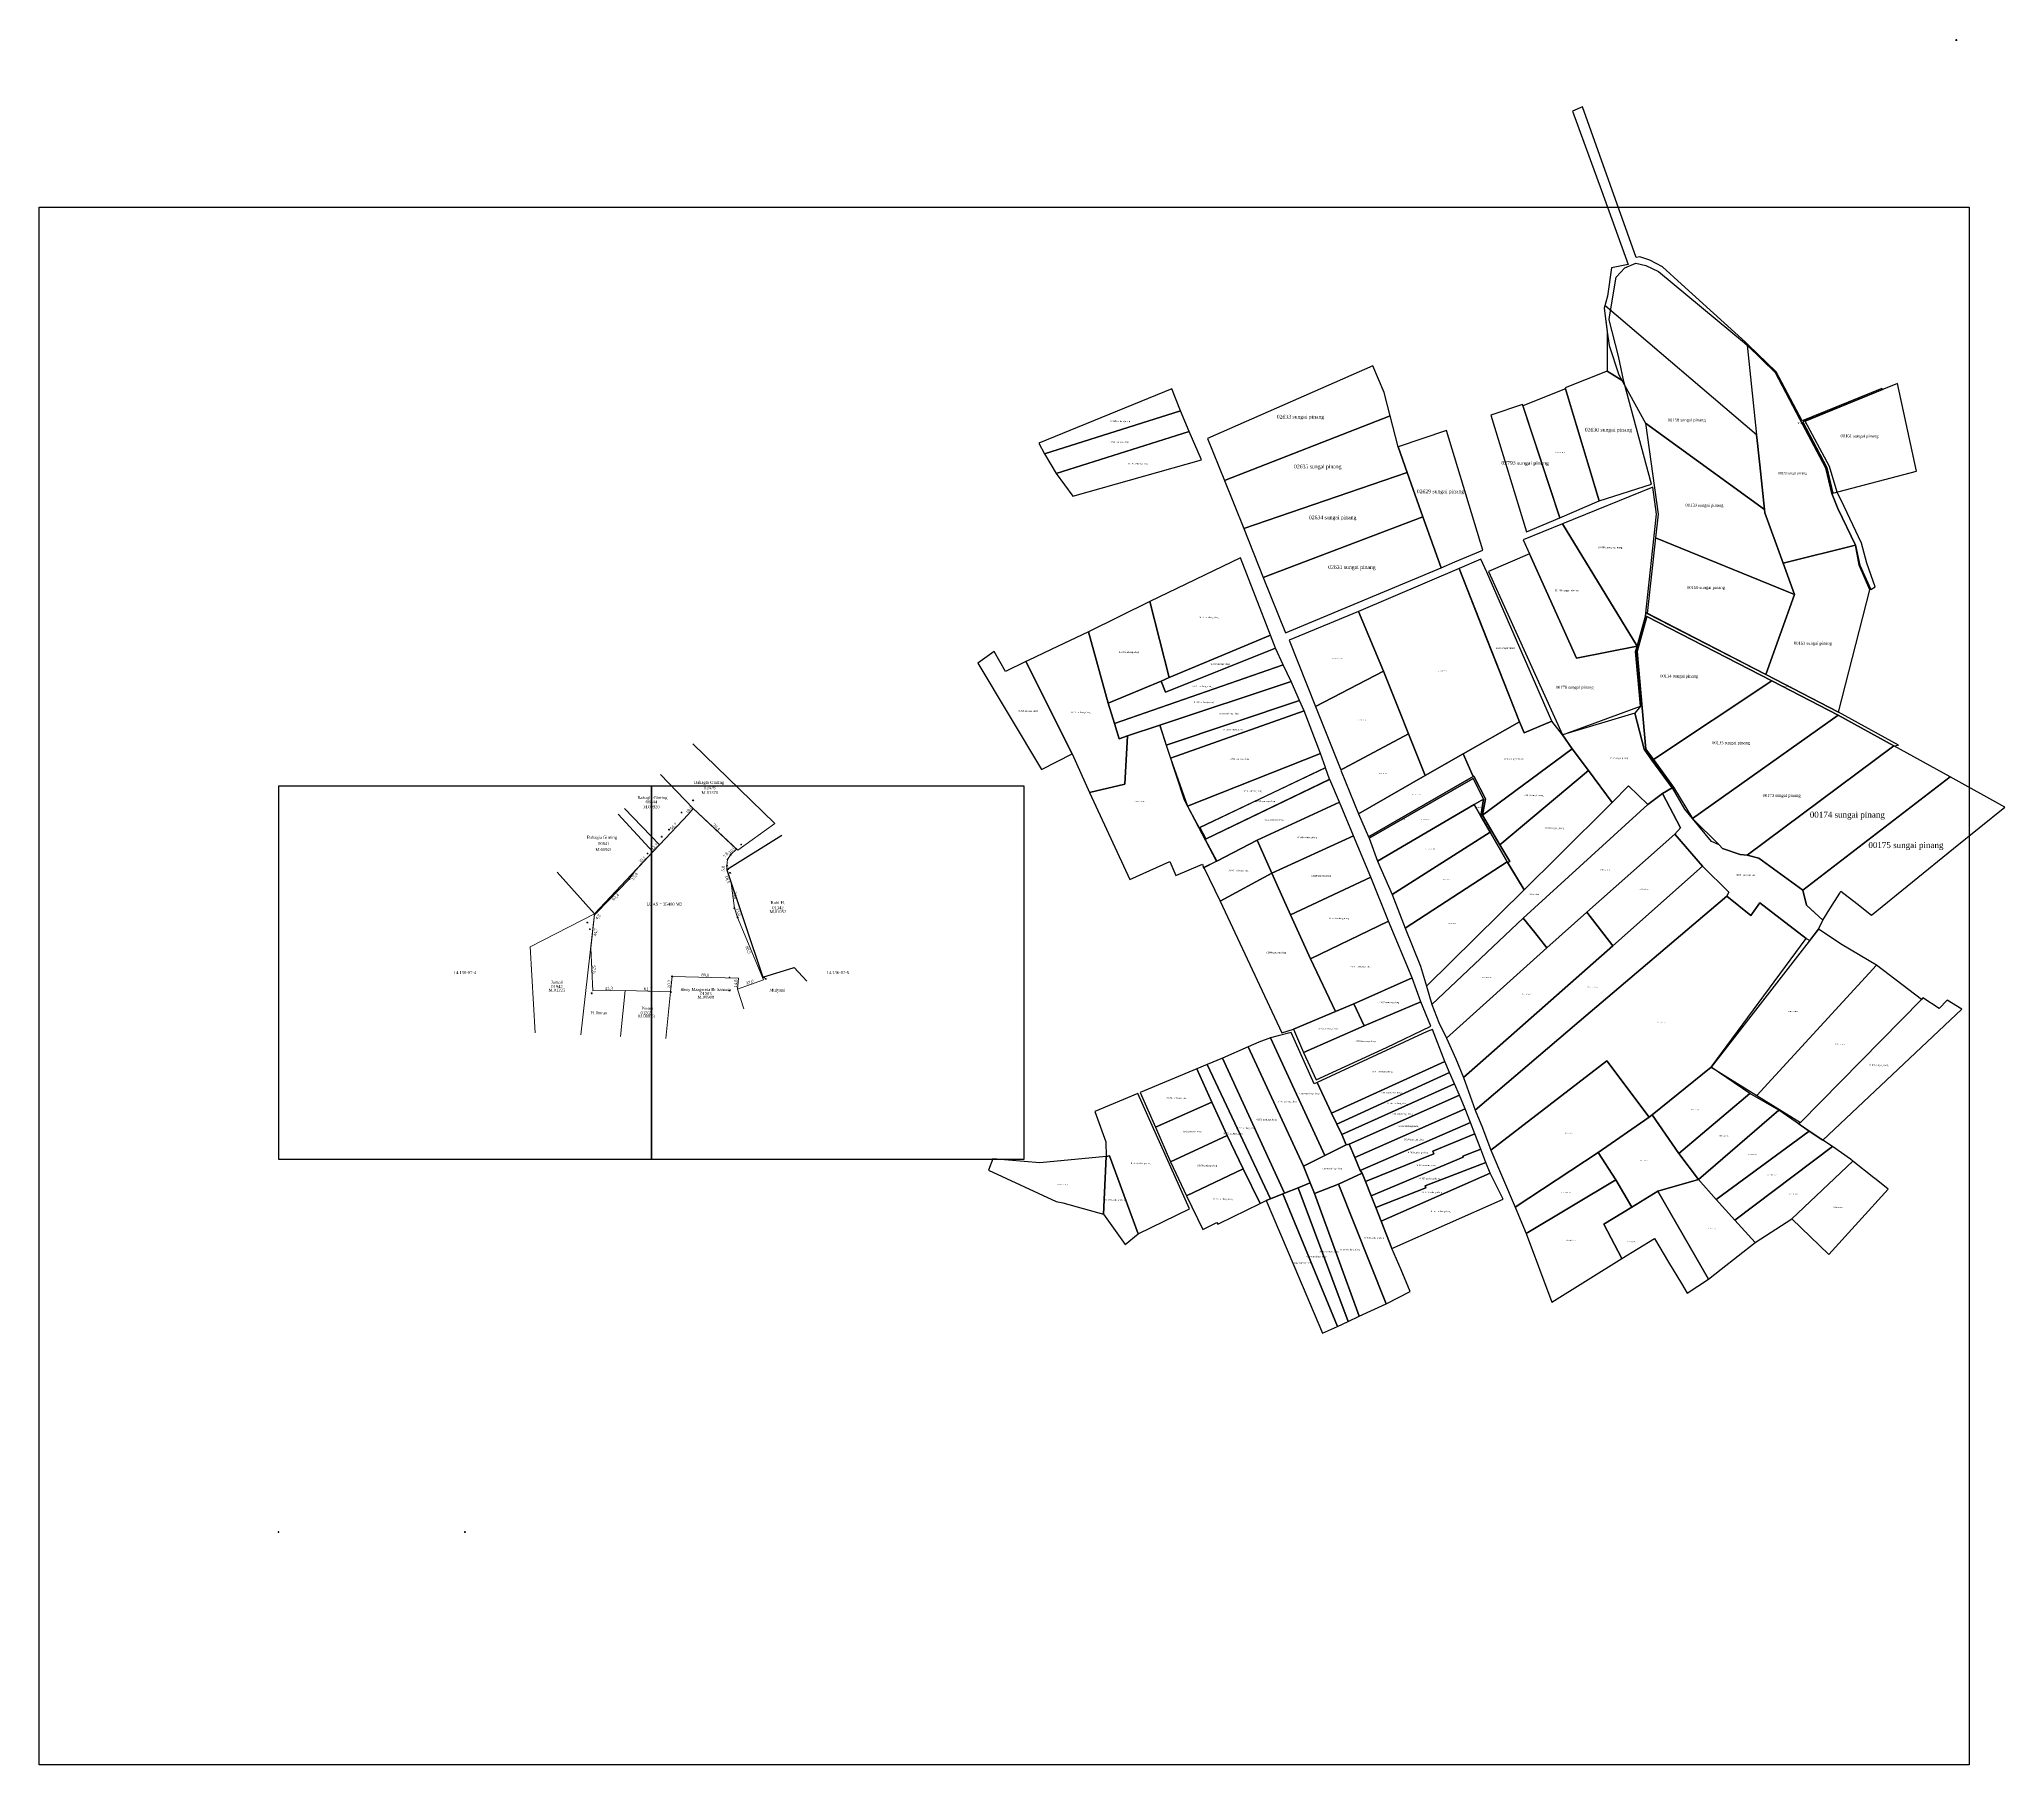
# Model space of a CAD drawing. Extents: x 112679 to 115315, y 1093188 to 1107835.
# Drawn here: x 112679 to 115315, y 1093188 to 1095501 of the extents above; entities outside this region: 3.
import ezdxf
from ezdxf.enums import TextEntityAlignment as Align

# ---------------------------------------------------------------- set-up
doc = ezdxf.new("R2010")
doc.units = 0
doc.header["$MEASUREMENT"] = 0
doc.header["$PDMODE"] = 34
doc.header["$PDSIZE"] = 1
doc.layers.get('0').update_dxf_attribs({"linetype": 'CONTINUOUS', "lineweight": 0})
doc.layers.get('Defpoints').update_dxf_attribs({"linetype": 'CONTINUOUS'})
for name, color, linetype in [('020100', 7, 'CONTINUOUS'), ('020400', 7, 'CONTINUOUS'), ('080201', 7, 'CONTINUOUS'), ('lb_lai', 251, 'CONTINUOUS'), ('POINT_ELEVATION', 7, 'CONTINUOUS'), ('POINT_NAME', 7, 'CONTINUOUS'), ('tn_lai', 7, 'CONTINUOUS')]:
    doc.layers.add(name, color=color, linetype=linetype)
doc.layers.add('POINTS', color=7, linetype='CONTINUOUS', lineweight=0)
doc.styles.get("Standard").update_dxf_attribs({"font": 'times.ttf', "height": 4})
doc.dimstyles.new('BPNDIMLIN', dxfattribs={"dimtxt": 2.5, "dimasz": 0.1, "dimexe": 0, "dimexo": 0, "dimgap": 0.05, "dimtad": 1, "dimdec": 1, "dimzin": 1, "dimtxsty": 'standard', "dimblk1": 'NONE', "dimblk2": 'NONE', "dimsah": 1, "dimcen": 2.5, "dimse1": 1, "dimse2": 1, "dimsd1": 1, "dimsd2": 1, "dimadec": 0, "dimazin": 0, "dimtfac": 1, "dimtdec": 1, "dimtmove": 0, "dimatfit": 3, "dimfxl": 0, "dimarcsym": 0})
picture_1 = doc.add_image_def('image1.jpg', size_in_pixel=(6552, 8121))

# ---------------------------------------------------------------- blocks, each defined once
blk = doc.blocks.new('*D5')
at = {"layer": 'Defpoints', "color": 0, "linetype": 'Continuous', "transparency": 16777216}
for p in [(113596.2, 1094382.7), (113596.2, 1094382.7), (113602.1, 1094365.2)]:
    blk.add_point(p, dxfattribs=at)
at = {"layer": '020400', "color": 0, "linetype": 'Continuous', "lineweight": 15, "transparency": 16777216, "insert": (113601.7, 1094374.8), "char_height": 4, "attachment_point": 5, "rotation": 288.597}
blk.add_mtext('18,5', dxfattribs=at)
blk = doc.blocks.new('_None')
blk = doc.blocks.new('*D7')
at = {"layer": 'Defpoints', "color": 0, "linetype": 'Continuous', "transparency": 16777216}
for p in [(113601.3, 1094393.3), (113602, 1094401.6), (113602, 1094401.6)]:
    blk.add_point(p, dxfattribs=at)
at = {"layer": '020400', "color": 0, "linetype": 'Continuous', "lineweight": 15, "transparency": 16777216, "insert": (113599, 1094397.6), "char_height": 4, "attachment_point": 5, "rotation": 85.4969}
blk.add_mtext('8,3', dxfattribs=at)
blk = doc.blocks.new('*D9')
at = {"layer": 'Defpoints', "color": 0, "linetype": 'Continuous', "transparency": 16777216}
for p in [(113606.4, 1094408.1), (113614.2, 1094415.6), (113614.2, 1094415.6)]:
    blk.add_point(p, dxfattribs=at)
at = {"layer": '020400', "color": 0, "linetype": 'Continuous', "lineweight": 15, "transparency": 16777216, "insert": (113608.4, 1094413.8), "char_height": 4, "attachment_point": 5, "rotation": 44.0993}
blk.add_mtext('10,9', dxfattribs=at)
blk = doc.blocks.new('*D10')
at = {"layer": 'Defpoints', "color": 0, "linetype": 'Continuous', "transparency": 16777216}
for p in [(113556.2, 1094469.9), (113556.2, 1094469.9), (113614.2, 1094415.6)]:
    blk.add_point(p, dxfattribs=at)
at = {"layer": '020400', "color": 0, "linetype": 'Continuous', "lineweight": 15, "transparency": 16777216, "insert": (113587, 1094444.8), "char_height": 4, "attachment_point": 5, "rotation": 316.8528}
blk.add_mtext('79,4', dxfattribs=at)
blk = doc.blocks.new('*D11')
at = {"layer": 'Defpoints', "color": 0, "linetype": 'Continuous', "transparency": 16777216}
for p in [(113549.7, 1094462.3), (113549.7, 1094462.3), (113556.2, 1094469.9)]:
    blk.add_point(p, dxfattribs=at)
at = {"layer": '020400', "color": 0, "linetype": 'Continuous', "lineweight": 15, "transparency": 16777216, "insert": (113550.9, 1094467.9), "char_height": 4, "attachment_point": 5, "rotation": 49.3836}
blk.add_mtext('10,0', dxfattribs=at)
blk = doc.blocks.new('*D12')
at = {"layer": 'Defpoints', "color": 0, "linetype": 'Continuous', "transparency": 16777216}
for p in [(113551.4, 1094464.4), (113512.5, 1094423.2), (113512.5, 1094423.2)]:
    blk.add_point(p, dxfattribs=at)
at = {"layer": '020400', "color": 0, "linetype": 'Continuous', "lineweight": 15, "transparency": 16777216, "insert": (113530, 1094445.6), "char_height": 4, "attachment_point": 5, "rotation": 46.7023}
blk.add_mtext('56,7', dxfattribs=at)
blk = doc.blocks.new('*D13')
at = {"layer": 'Defpoints', "color": 0, "linetype": 'Continuous', "transparency": 16777216}
for p in [(113502.1, 1094411.8), (113502.1, 1094411.8), (113510.8, 1094421.1)]:
    blk.add_point(p, dxfattribs=at)
at = {"layer": '020400', "color": 0, "linetype": 'Continuous', "lineweight": 15, "transparency": 16777216, "insert": (113504.5, 1094418.3), "char_height": 4, "attachment_point": 5, "rotation": 46.7023}
blk.add_mtext('12,7', dxfattribs=at)
blk = doc.blocks.new('*D14')
at = {"layer": 'Defpoints', "color": 0, "linetype": 'Continuous', "transparency": 16777216}
for p in [(113502.1, 1094411.8), (113478, 1094386.3), (113478, 1094386.3)]:
    blk.add_point(p, dxfattribs=at)
at = {"layer": '020400', "color": 0, "linetype": 'Continuous', "lineweight": 15, "transparency": 16777216, "insert": (113488.1, 1094400.9), "char_height": 4, "attachment_point": 5, "rotation": 46.7023}
blk.add_mtext('35,1', dxfattribs=at)
blk = doc.blocks.new('*D15')
at = {"layer": 'Defpoints', "color": 0, "linetype": 'Continuous', "transparency": 16777216}
for p in [(113483.6, 1094382.5), (113475.8, 1094371.5), (113475.8, 1094371.5)]:
    blk.add_point(p, dxfattribs=at)
at = {"layer": '020400', "color": 0, "linetype": 'Continuous', "lineweight": 15, "transparency": 16777216, "insert": (113477.5, 1094378.6), "char_height": 4, "attachment_point": 5, "rotation": 54.5766}
blk.add_mtext('13,4', dxfattribs=at)
blk = doc.blocks.new('*D16')
at = {"layer": 'Defpoints', "color": 0, "linetype": 'Continuous', "transparency": 16777216}
for p in [(113475.8, 1094371.5), (113432.4, 1094326.8), (113432.4, 1094326.8)]:
    blk.add_point(p, dxfattribs=at)
at = {"layer": '020400', "color": 0, "linetype": 'Continuous', "lineweight": 15, "transparency": 16777216, "insert": (113452.2, 1094351), "char_height": 4, "attachment_point": 5, "rotation": 45.8381}
blk.add_mtext('62,4', dxfattribs=at)
blk = doc.blocks.new('*D18')
at = {"layer": 'Defpoints', "color": 0, "linetype": 'Continuous', "transparency": 16777216}
for p in [(113418.6, 1094282.9), (113421.4, 1094225.3), (113421.4, 1094225.3)]:
    blk.add_point(p, dxfattribs=at)
at = {"layer": '020400', "color": 0, "linetype": 'Continuous', "lineweight": 15, "transparency": 16777216, "insert": (113422.7, 1094254.2), "char_height": 4, "attachment_point": 5, "rotation": 272.8006}
blk.add_mtext('57,6', dxfattribs=at)
blk = doc.blocks.new('*D19')
at = {"layer": 'Defpoints', "color": 0, "linetype": 'Continuous', "transparency": 16777216}
for p in [(113421.4, 1094225.3), (113464.7, 1094226), (113464.7, 1094226)]:
    blk.add_point(p, dxfattribs=at)
at = {"layer": '020400', "color": 0, "linetype": 'Continuous', "lineweight": 15, "transparency": 16777216, "insert": (113443, 1094228.4), "char_height": 4, "attachment_point": 5, "rotation": 0.9463}
blk.add_mtext('43,3', dxfattribs=at)
blk = doc.blocks.new('*D20')
at = {"layer": 'Defpoints', "color": 0, "linetype": 'Continuous', "transparency": 16777216}
for p in [(113464.7, 1094226), (113525.7, 1094224.2), (113525.7, 1094224.2)]:
    blk.add_point(p, dxfattribs=at)
at = {"layer": '020400', "color": 0, "linetype": 'Continuous', "lineweight": 15, "transparency": 16777216, "insert": (113495.3, 1094227.8), "char_height": 4, "attachment_point": 5, "rotation": 358.2484}
blk.add_mtext('61,1', dxfattribs=at)
blk = doc.blocks.new('*D21')
at = {"layer": 'Defpoints', "color": 0, "linetype": 'Continuous', "transparency": 16777216}
for p in [(113527.8, 1094244.8), (113527.8, 1094244.8), (113525.7, 1094224.2)]:
    blk.add_point(p, dxfattribs=at)
at = {"layer": '020400', "color": 0, "linetype": 'Continuous', "lineweight": 15, "transparency": 16777216, "insert": (113524.1, 1094234.7), "char_height": 4, "attachment_point": 5, "rotation": 84.2677}
blk.add_mtext('20,7', dxfattribs=at)
blk = doc.blocks.new('*D22')
at = {"layer": 'Defpoints', "color": 0, "linetype": 'Continuous', "transparency": 16777216}
for p in [(113527.8, 1094244.8), (113616.7, 1094242.5), (113616.7, 1094242.5)]:
    blk.add_point(p, dxfattribs=at)
at = {"layer": '020400', "color": 0, "linetype": 'Continuous', "lineweight": 15, "transparency": 16777216, "insert": (113572.3, 1094246.3), "char_height": 4, "attachment_point": 5, "rotation": 358.5078}
blk.add_mtext('89,0', dxfattribs=at)
blk = doc.blocks.new('*D23')
at = {"layer": 'Defpoints', "color": 0, "linetype": 'Continuous', "transparency": 16777216}
for p in [(113615.7, 1094227.7), (113615.7, 1094227.7), (113616.7, 1094242.5)]:
    blk.add_point(p, dxfattribs=at)
at = {"layer": '020400', "color": 0, "linetype": 'Continuous', "lineweight": 15, "transparency": 16777216, "insert": (113613.5, 1094235.3), "char_height": 4, "attachment_point": 5, "rotation": 85.874}
blk.add_mtext('14,8', dxfattribs=at)
blk = doc.blocks.new('*D24')
at = {"layer": 'Defpoints', "color": 0, "linetype": 'Continuous', "transparency": 16777216}
for p in [(113615.7, 1094227.7), (113650.4, 1094240.5), (113650.4, 1094240.5)]:
    blk.add_point(p, dxfattribs=at)
at = {"layer": '020400', "color": 0, "linetype": 'Continuous', "lineweight": 15, "transparency": 16777216, "insert": (113632.1, 1094236.6), "char_height": 4, "attachment_point": 5, "rotation": 20.1608}
blk.add_mtext('37,0', dxfattribs=at)
blk = doc.blocks.new('*D26')
at = {"layer": 'Defpoints', "color": 0, "linetype": 'Continuous', "transparency": 16777216}
for p in [(113611.3, 1094336.2), (113611.3, 1094336.2), (113615.7, 1094324)]:
    blk.add_point(p, dxfattribs=at)
at = {"layer": '020400', "color": 0, "linetype": 'Continuous', "lineweight": 15, "transparency": 16777216, "insert": (113616, 1094331), "char_height": 4, "attachment_point": 5, "rotation": 289.8438}
blk.add_mtext('13,0', dxfattribs=at)
blk = doc.blocks.new('*D27')
at = {"layer": 'Defpoints', "color": 0, "linetype": 'Continuous', "transparency": 16777216}
for p in [(113607.1, 1094370), (113607.1, 1094370), (113611.3, 1094336.2)]:
    blk.add_point(p, dxfattribs=at)
at = {"layer": '020400', "color": 0, "linetype": 'Continuous', "lineweight": 15, "transparency": 16777216, "insert": (113611.9, 1094353.4), "char_height": 4, "attachment_point": 5, "rotation": 277.0052}
blk.add_mtext('34,0', dxfattribs=at)
blk = doc.blocks.new('*D28')
at = {"layer": 'Defpoints', "color": 0, "linetype": 'Continuous', "transparency": 16777216}
for p in [(113556.2, 1094469.9), (113556.2, 1094469.9), (113614.2, 1094415.6)]:
    blk.add_point(p, dxfattribs=at)
at = {"layer": '020400', "color": 0, "linetype": 'Continuous', "lineweight": 15, "transparency": 16777216, "insert": (113587, 1094444.8), "char_height": 4, "attachment_point": 5, "rotation": 316.8528}
blk.add_mtext('79,4', dxfattribs=at)
blk = doc.blocks.new('*D29')
at = {"layer": 'Defpoints', "color": 0, "linetype": 'Continuous', "transparency": 16777216}
for p in [(113502.1, 1094411.8), (113502.1, 1094411.8), (113510.8, 1094421.1)]:
    blk.add_point(p, dxfattribs=at)
at = {"layer": '020400', "color": 0, "linetype": 'Continuous', "lineweight": 15, "transparency": 16777216, "insert": (113504.5, 1094418.3), "char_height": 4, "attachment_point": 5, "rotation": 46.7023}
blk.add_mtext('12,7', dxfattribs=at)
blk = doc.blocks.new('*D30')
at = {"layer": 'Defpoints', "color": 0, "linetype": 'Continuous', "transparency": 16777216}
for p in [(113502.1, 1094411.8), (113478, 1094386.3), (113478, 1094386.3)]:
    blk.add_point(p, dxfattribs=at)
at = {"layer": '020400', "color": 0, "linetype": 'Continuous', "lineweight": 15, "transparency": 16777216, "insert": (113488.1, 1094400.9), "char_height": 4, "attachment_point": 5, "rotation": 46.7023}
blk.add_mtext('35,1', dxfattribs=at)
blk = doc.blocks.new('*D31')
at = {"layer": 'Defpoints', "color": 0, "linetype": 'Continuous', "transparency": 16777216}
for p in [(113483.6, 1094382.5), (113475.8, 1094371.5), (113475.8, 1094371.5)]:
    blk.add_point(p, dxfattribs=at)
at = {"layer": '020400', "color": 0, "linetype": 'Continuous', "lineweight": 15, "transparency": 16777216, "insert": (113477.5, 1094378.6), "char_height": 4, "attachment_point": 5, "rotation": 54.5766}
blk.add_mtext('13,4', dxfattribs=at)
blk = doc.blocks.new('*D32')
at = {"layer": 'Defpoints', "color": 0, "linetype": 'Continuous', "transparency": 16777216}
for p in [(113475.8, 1094371.5), (113432.4, 1094326.8), (113432.4, 1094326.8)]:
    blk.add_point(p, dxfattribs=at)
at = {"layer": '020400', "color": 0, "linetype": 'Continuous', "lineweight": 15, "transparency": 16777216, "insert": (113452.2, 1094351), "char_height": 4, "attachment_point": 5, "rotation": 45.8381}
blk.add_mtext('62,4', dxfattribs=at)
blk = doc.blocks.new('*D33')
at = {"layer": 'Defpoints', "color": 0, "linetype": 'Continuous', "transparency": 16777216}
for p in [(113424.7, 1094324.7), (113427.9, 1094328), (113428.8, 1094320.8)]:
    blk.add_point(p, dxfattribs=at)
at = {"layer": '020400', "color": 0, "linetype": 'Continuous', "lineweight": 15, "transparency": 16777216, "insert": (113428.5, 1094324.3), "char_height": 4, "attachment_point": 5, "rotation": 46.3885}
blk.add_mtext('4,5', dxfattribs=at)
blk = doc.blocks.new('*D34')
at = {"layer": 'Defpoints', "color": 0, "linetype": 'Continuous', "transparency": 16777216}
for p in [(113430.6, 1094325.7), (113425.6, 1094281.3), (113425.6, 1094281.3)]:
    blk.add_point(p, dxfattribs=at)
at = {"layer": '020400', "color": 0, "linetype": 'Continuous', "lineweight": 15, "transparency": 16777216, "insert": (113425.4, 1094303.8), "char_height": 4, "attachment_point": 5, "rotation": 83.4865}
blk.add_mtext('44,7', dxfattribs=at)
blk = doc.blocks.new('*D35')
at = {"layer": 'Defpoints', "color": 0, "linetype": 'Continuous', "transparency": 16777216}
for p in [(113418.6, 1094282.9), (113421.4, 1094225.3), (113421.4, 1094225.3)]:
    blk.add_point(p, dxfattribs=at)
at = {"layer": '020400', "color": 0, "linetype": 'Continuous', "lineweight": 15, "transparency": 16777216, "insert": (113422.7, 1094254.2), "char_height": 4, "attachment_point": 5, "rotation": 272.8006}
blk.add_mtext('57,6', dxfattribs=at)
blk = doc.blocks.new('*D36')
at = {"layer": 'Defpoints', "color": 0, "linetype": 'Continuous', "transparency": 16777216}
for p in [(113421.4, 1094225.3), (113464.7, 1094226), (113464.7, 1094226)]:
    blk.add_point(p, dxfattribs=at)
at = {"layer": '020400', "color": 0, "linetype": 'Continuous', "lineweight": 15, "transparency": 16777216, "insert": (113443, 1094228.4), "char_height": 4, "attachment_point": 5, "rotation": 0.9463}
blk.add_mtext('43,3', dxfattribs=at)
blk = doc.blocks.new('*D37')
at = {"layer": 'Defpoints', "color": 0, "linetype": 'Continuous', "transparency": 16777216}
for p in [(113464.7, 1094226), (113525.7, 1094224.2), (113525.7, 1094224.2)]:
    blk.add_point(p, dxfattribs=at)
at = {"layer": '020400', "color": 0, "linetype": 'Continuous', "lineweight": 15, "transparency": 16777216, "insert": (113495.3, 1094227.8), "char_height": 4, "attachment_point": 5, "rotation": 358.2484}
blk.add_mtext('61,1', dxfattribs=at)
blk = doc.blocks.new('*D38')
at = {"layer": 'Defpoints', "color": 0, "linetype": 'Continuous', "transparency": 16777216}
for p in [(113527.8, 1094244.8), (113527.8, 1094244.8), (113525.7, 1094224.2)]:
    blk.add_point(p, dxfattribs=at)
at = {"layer": '020400', "color": 0, "linetype": 'Continuous', "lineweight": 15, "transparency": 16777216, "insert": (113524.1, 1094234.7), "char_height": 4, "attachment_point": 5, "rotation": 84.2677}
blk.add_mtext('20,7', dxfattribs=at)
blk = doc.blocks.new('*D39')
at = {"layer": 'Defpoints', "color": 0, "linetype": 'Continuous', "transparency": 16777216}
for p in [(113527.8, 1094244.8), (113616.7, 1094242.5), (113616.7, 1094242.5)]:
    blk.add_point(p, dxfattribs=at)
at = {"layer": '020400', "color": 0, "linetype": 'Continuous', "lineweight": 15, "transparency": 16777216, "insert": (113572.3, 1094246.3), "char_height": 4, "attachment_point": 5, "rotation": 358.5078}
blk.add_mtext('89,0', dxfattribs=at)
blk = doc.blocks.new('*D40')
at = {"layer": 'Defpoints', "color": 0, "linetype": 'Continuous', "transparency": 16777216}
for p in [(113615.7, 1094227.7), (113615.7, 1094227.7), (113616.7, 1094242.5)]:
    blk.add_point(p, dxfattribs=at)
at = {"layer": '020400', "color": 0, "linetype": 'Continuous', "lineweight": 15, "transparency": 16777216, "insert": (113613.5, 1094235.3), "char_height": 4, "attachment_point": 5, "rotation": 85.874}
blk.add_mtext('14,8', dxfattribs=at)
blk = doc.blocks.new('*D41')
at = {"layer": 'Defpoints', "color": 0, "linetype": 'Continuous', "transparency": 16777216}
for p in [(113615.7, 1094227.7), (113650.4, 1094240.5), (113650.4, 1094240.5)]:
    blk.add_point(p, dxfattribs=at)
at = {"layer": '020400', "color": 0, "linetype": 'Continuous', "lineweight": 15, "transparency": 16777216, "insert": (113632.1, 1094236.6), "char_height": 4, "attachment_point": 5, "rotation": 20.1608}
blk.add_mtext('37,0', dxfattribs=at)
blk = doc.blocks.new('*D42')
at = {"layer": 'Defpoints', "color": 0, "linetype": 'Continuous', "transparency": 16777216}
for p in [(113609.5, 1094321.1), (113609.5, 1094321.1), (113644.2, 1094237.5)]:
    blk.add_point(p, dxfattribs=at)
at = {"layer": '020400', "color": 0, "linetype": 'Continuous', "lineweight": 15, "transparency": 16777216, "insert": (113629.3, 1094280.3), "char_height": 4, "attachment_point": 5, "rotation": 292.5791}
blk.add_mtext('90,5', dxfattribs=at)
blk = doc.blocks.new('*D43')
at = {"layer": 'Defpoints', "color": 0, "linetype": 'Continuous', "transparency": 16777216}
for p in [(113611.3, 1094336.2), (113611.3, 1094336.2), (113615.7, 1094324)]:
    blk.add_point(p, dxfattribs=at)
at = {"layer": '020400', "color": 0, "linetype": 'Continuous', "lineweight": 15, "transparency": 16777216, "insert": (113616, 1094331), "char_height": 4, "attachment_point": 5, "rotation": 289.8438}
blk.add_mtext('13,0', dxfattribs=at)
blk = doc.blocks.new('*D44')
at = {"layer": 'Defpoints', "color": 0, "linetype": 'Continuous', "transparency": 16777216}
for p in [(113607.1, 1094370), (113607.1, 1094370), (113611.3, 1094336.2)]:
    blk.add_point(p, dxfattribs=at)
at = {"layer": '020400', "color": 0, "linetype": 'Continuous', "lineweight": 15, "transparency": 16777216, "insert": (113611.9, 1094353.4), "char_height": 4, "attachment_point": 5, "rotation": 277.0052}
blk.add_mtext('34,0', dxfattribs=at)
blk = doc.blocks.new('*D45')
at = {"layer": 'Defpoints', "color": 0, "linetype": 'Continuous', "transparency": 16777216}
for p in [(113596.2, 1094382.7), (113596.2, 1094382.7), (113602.1, 1094365.2)]:
    blk.add_point(p, dxfattribs=at)
at = {"layer": '020400', "color": 0, "linetype": 'Continuous', "lineweight": 15, "transparency": 16777216, "insert": (113601.7, 1094374.8), "char_height": 4, "attachment_point": 5, "rotation": 288.597}
blk.add_mtext('18,5', dxfattribs=at)
blk = doc.blocks.new('*D46')
at = {"layer": 'Defpoints', "color": 0, "linetype": 'Continuous', "transparency": 16777216}
for p in [(113599.2, 1094393.3), (113599.3, 1094399), (113599.3, 1094399)]:
    blk.add_point(p, dxfattribs=at)
at = {"layer": '020400', "color": 0, "linetype": 'Continuous', "lineweight": 15, "transparency": 16777216, "insert": (113596.5, 1094389.3), "char_height": 4, "attachment_point": 5, "rotation": 88.9373}
blk.add_mtext('5,8', dxfattribs=at)
blk = doc.blocks.new('*D47')
at = {"layer": 'Defpoints', "color": 0, "linetype": 'Continuous', "transparency": 16777216}
for p in [(113601.3, 1094393.3), (113602, 1094401.6), (113602, 1094401.6)]:
    blk.add_point(p, dxfattribs=at)
at = {"layer": '020400', "color": 0, "linetype": 'Continuous', "lineweight": 15, "transparency": 16777216, "insert": (113599, 1094397.6), "char_height": 4, "attachment_point": 5, "rotation": 85.4969}
blk.add_mtext('8,3', dxfattribs=at)
blk = doc.blocks.new('*D48')
at = {"layer": 'Defpoints', "color": 0, "linetype": 'Continuous', "transparency": 16777216}
for p in [(113600.1, 1094402.8), (113604.5, 1094409.3), (113604.5, 1094409.3)]:
    blk.add_point(p, dxfattribs=at)
at = {"layer": '020400', "color": 0, "linetype": 'Continuous', "lineweight": 15, "transparency": 16777216, "insert": (113600.1, 1094407.6), "char_height": 4, "attachment_point": 5, "rotation": 55.9347}
blk.add_mtext('7,8', dxfattribs=at)
blk = doc.blocks.new('*D49')
at = {"layer": 'Defpoints', "color": 0, "linetype": 'Continuous', "transparency": 16777216}
for p in [(113606.4, 1094408.1), (113614.2, 1094415.6), (113614.2, 1094415.6)]:
    blk.add_point(p, dxfattribs=at)
at = {"layer": '020400', "color": 0, "linetype": 'Continuous', "lineweight": 15, "transparency": 16777216, "insert": (113608.4, 1094413.8), "char_height": 4, "attachment_point": 5, "rotation": 44.0993}
blk.add_mtext('10,9', dxfattribs=at)

msp = doc.modelspace()

# ---------------------------------------------------------------- linework, layer by layer
at = {"linetype": 'Continuous', "lineweight": 15}
msp.add_lwpolyline([(113614.16, 1094415.64), (113556.24, 1094469.94), (113556.24, 1094469.94), (113556.24, 1094469.94), (113549.7, 1094462.32), (113510.84, 1094421.07), (113502.13, 1094411.83), (113502.13, 1094411.83), (113478.03, 1094386.26), (113470.25, 1094375.31), (113426.81, 1094330.58), (113423.68, 1094327.3), (113418.61, 1094282.89), (113421.43, 1094225.33), (113464.71, 1094226.05), (113525.73, 1094224.18), (113527.8, 1094244.78), (113616.73, 1094242.46), (113615.67, 1094227.72), (113650.4, 1094240.47), (113615.67, 1094324), (113611.26, 1094336.22), (113607.11, 1094369.97), (113601.21, 1094387.52), (113601.21, 1094387.52), (113601.31, 1094393.29), (113601.97, 1094401.59), (113606.35, 1094408.07), (113614.16, 1094415.64)], dxfattribs=at)
at = {"color": 6, "linetype": 'Continuous'}
for p in [(113000, 1093500), (113250, 1093500)]:
    msp.add_point(p, dxfattribs=at)
at = {"layer": '020100', "color": 5, "linetype": 'Continuous'}
for points in [[(115135.48, 1094763.63), (115141.06, 1094767.09), (115129.81, 1094798.92), (115122.96, 1094825.45), (115099.32, 1094874.56), (115090.26, 1094894.06), (115080.06, 1094928.16), (115047.37, 1094988.93), (115150.86, 1095031.43), (115150.16, 1095032.86), (115043.2, 1094989.43), (115008.39, 1095055.11), (114970.97, 1095091.65), (114967.35, 1095094.9), (114881.52, 1095173.01), (114855.89, 1095196.04), (114838.91, 1095205.06), (114825.5, 1095209.21), (114820.59, 1095208.61), (114748.55, 1095410.58), (114735.37, 1095404.9), (114774.03, 1095298.37), (114810.01, 1095199.24), (114787.68, 1095194.65), (114782.04, 1095156.51), (114777.54, 1095140.41), (114781.82, 1095109.47), (114781.57, 1095056.21), (114803.92, 1095042.29), (114796.69, 1095076.19), (114784.3, 1095124.91), (114784.9, 1095128.87), (114793.84, 1095182.08), (114805.3, 1095194.71), (114820.12, 1095200.98), (114833.4, 1095198.01), (114850.71, 1095189.72), (114965.8, 1095094.08), (114969.39, 1095091.1), (115007.31, 1095054.06), (115040.19, 1094992.03), (115041.85, 1094988.88), (115059.46, 1094955.44), (115074.99, 1094925.95), (115083.01, 1094892), (115090.97, 1094871.99), (115114.88, 1094822.97), (115120.53, 1094796.16), (115135.48, 1094763.63)], [(114992.5, 1094870.93), (114986.25, 1094930.51), (114984.13, 1094950.66), (114983.6, 1094955.71), (114982.01, 1094970.81), (114778.62, 1095144.27), (114777.54, 1095140.41), (114781.47, 1095112), (114784.46, 1095090.42), (114797.39, 1095051.41), (114833.26, 1094986.38), (114992.5, 1094870.93)], [(114982.01, 1094970.81), (114983.6, 1094955.71), (114984.13, 1094950.66), (114986.25, 1094930.51), (114992.5, 1094870.93), (114993, 1094866.16), (115017.61, 1094799), (115114.88, 1094822.97), (115090.97, 1094871.99), (115083.01, 1094892), (115074.99, 1094925.95), (115059.46, 1094955.44), (115040.19, 1094992.03), (115007.31, 1095054.06), (114969.39, 1095091.1), (114982.01, 1094970.81)], [(114482.57, 1095027.43), (114467.57, 1095063.47), (114245.68, 1094965.97), (114268.44, 1094909.4), (114490.67, 1094996.49), (114482.57, 1095027.43)], [(114781.57, 1095056.21), (114725.36, 1095034.04), (114770.91, 1094882.51), (114841.04, 1094904.84), (114803.92, 1095042.29), (114781.57, 1095056.21)], [(115171.22, 1095039.79), (115043.91, 1094988.1), (115076.07, 1094927), (115084.45, 1094892.41), (115196.45, 1094922.21), (115171.22, 1095039.79)], [(114027.29, 1094945.16), (114209.63, 1095003.07), (114197.88, 1095032.54), (114019.77, 1094959.84), (114027.29, 1094945.16)], [(114625.84, 1094997.05), (114673.5, 1094840.9), (114718.26, 1094859.75), (114667.94, 1095011.4), (114625.84, 1094997.05)], [(114770.91, 1094882.51), (114725.85, 1095032.4), (114668.58, 1095009.85), (114718.26, 1094859.74), (114770.91, 1094882.51)], [(114027.29, 1094945.16), (114042.9, 1094919.07), (114221.3, 1094975.3), (114209.63, 1095003.07), (114027.29, 1094945.16)], [(114294.33, 1094845.06), (114513.69, 1094920.52), (114501.6, 1094954.73), (114490.67, 1094996.49), (114268.44, 1094909.4), (114294.33, 1094845.06)], [(115033.01, 1094756.96), (115017.61, 1094799), (114993, 1094866.16), (114992.5, 1094870.93), (114833.26, 1094986.38), (114850.05, 1094864.4), (114846.54, 1094832.84), (115033.01, 1094756.96)], [(114042.9, 1094919.07), (114065.25, 1094888.43), (114237.5, 1094937.11), (114221.3, 1094975.3), (114042.9, 1094919.07)], [(114566.1, 1094976.7), (114501.6, 1094954.73), (114513.69, 1094920.52), (114534.71, 1094861.03), (114558.87, 1094792.69), (114577.28, 1094800.39), (114614.87, 1094816.22), (114566.1, 1094976.7)], [(114294.33, 1094845.06), (114320.58, 1094779.79), (114534.71, 1094861.03), (114513.69, 1094920.52), (114294.33, 1094845.06)], [(114721.94, 1094851.59), (114821.8, 1094687.72), (114832.94, 1094727.92), (114848.05, 1094864.43), (114843.06, 1094900.62), (114721.94, 1094851.59)], [(114534.71, 1094861.03), (114320.58, 1094779.79), (114350.46, 1094705.54), (114558.87, 1094792.69), (114534.71, 1094861.03)], [(114821.8, 1094687.72), (114721.94, 1094851.59), (114668.89, 1094830.11), (114677.33, 1094811.5), (114740.77, 1094671.66), (114821.8, 1094687.72)], [(115033.01, 1094756.96), (114846.54, 1094832.84), (114835.28, 1094731.54), (114994.49, 1094649.56), (115033.01, 1094756.96)], [(114194.37, 1094645.39), (114330.01, 1094702.44), (114290.17, 1094806.14), (114168.24, 1094747.32), (114194.37, 1094645.39)], [(114707.67, 1094586.92), (114620.17, 1094786.55), (114612.44, 1094804.2), (114583.35, 1094791.58), (114664.11, 1094586.07), (114670.44, 1094571.43), (114707.67, 1094586.92)], [(114821.8, 1094687.72), (114740.77, 1094671.66), (114677.33, 1094811.5), (114622.67, 1094787.75), (114721.61, 1094568.73), (114826.38, 1094607.02), (114819.76, 1094680.57), (114821.8, 1094687.72)], [(115033.01, 1094756.96), (114994.49, 1094649.56), (115091.91, 1094599.04), (115133.77, 1094762.96), (115119.83, 1094795.98), (115114.88, 1094822.97), (115017.61, 1094799), (115033.01, 1094756.96)], [(114515.16, 1094569.83), (114537.7, 1094514.33), (114588.59, 1094543.18), (114664.11, 1094586.07), (114613.79, 1094714.12), (114583.35, 1094791.58), (114448.39, 1094734.03), (114481.82, 1094653.93), (114503.08, 1094600.3), (114515.16, 1094569.83)], [(114168.24, 1094747.32), (114085.96, 1094706.86), (114112.6, 1094610.92), (114183.59, 1094640.78), (114194.37, 1094645.39), (114168.24, 1094747.32)], [(114390.7, 1094606.52), (114481.82, 1094653.93), (114448.39, 1094734.03), (114355.35, 1094695.58), (114390.7, 1094606.52)], [(114821.8, 1094687.72), (114819.76, 1094680.57), (114826.38, 1094607.02), (114818.64, 1094597.84), (114831.52, 1094549.26), (114841.65, 1094534.56), (114868.85, 1094497.57), (114870.43, 1094498.51), (114862.02, 1094510.04), (114843.67, 1094535.53), (114833.53, 1094549.55), (114821.76, 1094680.52), (114834.83, 1094727.48), (115002.67, 1094640.92), (115091.51, 1094595.1), (115166.34, 1094553.8), (115172.41, 1094554.71), (115091.91, 1094599.04), (114994.49, 1094649.56), (114833.45, 1094732.49), (114832.94, 1094727.92), (114821.8, 1094687.72)], [(115002.67, 1094640.92), (114834.83, 1094727.48), (114821.76, 1094680.52), (114833.53, 1094549.55), (114843.67, 1094535.53), (115002.67, 1094640.92)], [(114002.17, 1094666.8), (114064.44, 1094543.36), (114087.55, 1094491.24), (114134.77, 1094502.36), (114138.28, 1094567.36), (114127.3, 1094563.39), (114120.96, 1094583.89), (114112.6, 1094610.92), (114085.96, 1094706.86), (114035.92, 1094682.93), (114005.27, 1094668.28), (114002.17, 1094666.8)], [(114183.59, 1094640.78), (114189.46, 1094625.8), (114336.79, 1094684.65), (114330.01, 1094702.44), (114194.37, 1094645.39), (114183.59, 1094640.78)], [(114002.17, 1094666.8), (113974.64, 1094653.61), (113959.88, 1094680.48), (113937.92, 1094664.83), (114023.34, 1094522.03), (114064.44, 1094543.36), (114002.17, 1094666.8)], [(114336.79, 1094684.65), (114189.46, 1094625.8), (114183.59, 1094640.78), (114112.6, 1094610.92), (114120.96, 1094583.89), (114347.3, 1094662.51), (114336.79, 1094684.65)], [(114357.81, 1094640.37), (114347.3, 1094662.51), (114120.96, 1094583.89), (114127.3, 1094563.39), (114138.28, 1094567.36), (114181.68, 1094581.65), (114357.81, 1094640.37)], [(114357.81, 1094640.37), (114181.68, 1094581.65), (114190.44, 1094555.02), (114369.32, 1094614.81), (114357.81, 1094640.37)], [(114481.82, 1094653.93), (114390.7, 1094606.52), (114424.42, 1094521.69), (114428.94, 1094524.09), (114515.16, 1094569.83), (114503.08, 1094600.3), (114481.82, 1094653.93)], [(114896.35, 1094456.48), (115091.51, 1094595.1), (115002.67, 1094640.92), (114843.67, 1094535.53), (114870.43, 1094498.51), (114896.35, 1094456.48)], [(114369.32, 1094614.81), (114190.44, 1094555.02), (114196.22, 1094537.45), (114375.5, 1094600.81), (114369.32, 1094614.81)], [(114196.22, 1094537.45), (114219.04, 1094472.92), (114397.12, 1094543.62), (114375.5, 1094600.81), (114196.22, 1094537.45)], [(114855.82, 1094489.83), (114868.85, 1094497.57), (114841.65, 1094534.56), (114831.52, 1094549.26), (114818.64, 1094597.84), (114721.61, 1094568.73), (114734.92, 1094550.13), (114756.53, 1094520.96), (114788.43, 1094477.88), (114810.36, 1094500.36), (114836.42, 1094475.45), (114855.82, 1094489.83)], [(114896.35, 1094456.48), (114931.67, 1094421.04), (114936.27, 1094416.43), (114960.25, 1094408.4), (114969.54, 1094407.57), (115166.34, 1094553.8), (115091.51, 1094595.1), (114896.35, 1094456.48)], [(114181.68, 1094581.65), (114138.28, 1094567.36), (114134.77, 1094502.36), (114087.55, 1094491.24), (114141.5, 1094374.75), (114195.17, 1094398.78), (114203.21, 1094380.03), (114239.04, 1094395.45), (114240.43, 1094390.4), (114257.76, 1094399.54), (114214.83, 1094480.89), (114181.68, 1094581.65)], [(114424.42, 1094521.69), (114425.07, 1094520.1), (114448.1, 1094462.95), (114537.7, 1094514.33), (114515.16, 1094569.83), (114428.94, 1094524.09), (114424.42, 1094521.69)], [(114664.11, 1094586.07), (114588.59, 1094543.18), (114602.16, 1094512.78), (114602.75, 1094513.06), (114618.54, 1094483.09), (114614.61, 1094460.8), (114734.92, 1094550.13), (114721.61, 1094568.73), (114707.67, 1094586.92), (114670.44, 1094571.43), (114664.11, 1094586.07)], [(114219.04, 1094472.92), (114234.63, 1094444.18), (114404.01, 1094524.93), (114397.12, 1094543.62), (114219.04, 1094472.92)], [(114588.59, 1094543.18), (114537.7, 1094514.33), (114448.1, 1094462.95), (114461.69, 1094431.99), (114602.16, 1094512.78), (114588.59, 1094543.18)], [(114637.86, 1094421.42), (114756.53, 1094520.96), (114734.92, 1094550.13), (114614.61, 1094460.8), (114637.86, 1094421.42)], [(115241.56, 1094512.28), (115166.34, 1094553.8), (114969.54, 1094407.57), (114984.95, 1094403.47), (115044.13, 1094360.27), (115241.56, 1094512.28)], [(114235.6, 1094444.27), (114243.43, 1094429.45), (114409.55, 1094509.12), (114404.14, 1094524.65), (114235.6, 1094444.27)], [(114258.11, 1094399.33), (114312.32, 1094427.34), (114422.72, 1094478.52), (114409.68, 1094508.84), (114242.82, 1094428.28), (114258.11, 1094399.33)], [(114602.75, 1094513.06), (114602.16, 1094512.78), (114461.69, 1094431.99), (114462.58, 1094430.21), (114602.11, 1094509.98), (114616.05, 1094482.5), (114612.17, 1094459.85), (114624.98, 1094438.17), (114647.53, 1094398.5), (114648.29, 1094397.24), (114648.66, 1094397.43), (114651.14, 1094398.94), (114637.86, 1094421.42), (114614.61, 1094460.8), (114618.54, 1094483.09), (114602.75, 1094513.06)], [(114603.3, 1094475.07), (114616.05, 1094482.5), (114602.11, 1094509.98), (114462.58, 1094430.21), (114473.51, 1094399.38), (114603.3, 1094475.07)], [(114756.53, 1094520.96), (114637.86, 1094421.42), (114651.14, 1094398.94), (114648.66, 1094397.43), (114648.29, 1094397.24), (114670.22, 1094360.92), (114716.4, 1094406.55), (114788.43, 1094477.88), (114756.53, 1094520.96)], [(115241.56, 1094512.28), (115044.13, 1094360.27), (115049.1, 1094340.27), (115071.05, 1094320.24), (115080.32, 1094335.25), (115093.54, 1094356.64), (115095.11, 1094359.19), (115116.28, 1094342.53), (115136.16, 1094326.89), (115246.27, 1094416.26), (115314.78, 1094471.87), (115241.56, 1094512.28)], [(114670.22, 1094360.92), (114539.34, 1094231.55), (114546.41, 1094207.06), (114668.86, 1094322.78), (114836.42, 1094475.45), (114810.36, 1094500.36), (114788.43, 1094477.88), (114716.4, 1094406.55), (114670.22, 1094360.92)], [(114616.05, 1094482.5), (114603.3, 1094475.07), (114612.17, 1094459.85), (114616.05, 1094482.5)], [(114700.69, 1094283.22), (114754.43, 1094330.97), (114872.28, 1094435.69), (114880.03, 1094443.87), (114855.82, 1094489.83), (114836.42, 1094475.45), (114668.86, 1094322.78), (114684.62, 1094303.55), (114700.69, 1094283.22)], [(115053.28, 1094292.94), (115059.14, 1094300.48), (115065, 1094308), (115071.05, 1094320.24), (115055.46, 1094334.47), (115049.1, 1094340.27), (115044.13, 1094360.27), (114984.95, 1094403.47), (114969.54, 1094407.57), (114960.25, 1094408.4), (114936.27, 1094416.43), (114931.67, 1094421.04), (114921.61, 1094425.5), (114896.35, 1094456.48), (114885.87, 1094469.26), (114869.2, 1094497.78), (114868.85, 1094497.57), (114855.82, 1094489.83), (114880.03, 1094443.87), (114872.28, 1094435.69), (114909.6, 1094392.45), (114945.06, 1094357.84), (114942.14, 1094352.37), (114974.51, 1094326.71), (114986.32, 1094343.35), (115048.43, 1094295.88), (115053.28, 1094292.94)], [(114312.32, 1094427.34), (114332.18, 1094383.19), (114441.58, 1094433.25), (114422.72, 1094478.52), (114312.32, 1094427.34)], [(114603.3, 1094475.07), (114473.51, 1094399.38), (114493.36, 1094354.69), (114624.98, 1094438.17), (114612.17, 1094459.85), (114603.3, 1094475.07)], [(114464.91, 1094377.9), (114441.58, 1094433.25), (114332.18, 1094383.19), (114339.14, 1094367.21), (114356.96, 1094327.32), (114464.91, 1094377.9)], [(114647.53, 1094398.5), (114624.98, 1094438.17), (114493.36, 1094354.69), (114510.98, 1094309.7), (114647.53, 1094398.5)], [(114909.6, 1094392.45), (114872.28, 1094435.69), (114754.43, 1094330.97), (114789.14, 1094286.02), (114909.6, 1094392.45)], [(114312.32, 1094427.34), (114258.11, 1094399.33), (114240.96, 1094390.68), (114262.78, 1094345.71), (114332.18, 1094383.19), (114312.32, 1094427.34)], [(114383.98, 1094268.48), (114356.96, 1094327.32), (114339.14, 1094367.21), (114332.18, 1094383.19), (114262.78, 1094345.71), (114345.37, 1094169.24), (114360.93, 1094174.04), (114417.33, 1094197.97), (114383.98, 1094268.48)], [(114464.91, 1094377.9), (114356.96, 1094327.32), (114383.98, 1094268.48), (114488.3, 1094318.74), (114464.91, 1094377.9)], [(114670.22, 1094360.92), (114647.53, 1094398.5), (114510.98, 1094309.7), (114531.49, 1094258.7), (114539.34, 1094231.55), (114670.22, 1094360.92)], [(114589.06, 1094109.22), (114604.72, 1094065.54), (114744.31, 1094184.2), (114942.14, 1094352.37), (114945.06, 1094357.84), (114909.6, 1094392.45), (114789.14, 1094286.02), (114589.06, 1094109.22)], [(114837.82, 1094056.02), (114842.26, 1094059.09), (114921, 1094123), (115048.43, 1094295.88), (114986.32, 1094343.35), (114974.51, 1094326.71), (114942.14, 1094352.37), (114744.31, 1094184.2), (114604.72, 1094065.54), (114614.33, 1094041.71), (114625.73, 1094011.97), (114781.3, 1094131.87), (114837.82, 1094056.02)], [(114789.14, 1094286.02), (114754.43, 1094330.97), (114700.69, 1094283.22), (114566.08, 1094162.09), (114578.72, 1094134.41), (114589.06, 1094109.22), (114789.14, 1094286.02)], [(114441.88, 1094208.16), (114520.1, 1094242.86), (114488.3, 1094318.74), (114383.98, 1094268.48), (114417.33, 1094197.97), (114441.88, 1094208.16)], [(114566.08, 1094162.09), (114700.69, 1094283.22), (114684.62, 1094303.55), (114668.86, 1094322.78), (114546.41, 1094207.06), (114555.83, 1094183.14), (114566.08, 1094162.09)], [(115065, 1094308), (114921, 1094123), (114982.41, 1094085.13), (115143, 1094260), (115097, 1094287), (115065, 1094308)], [(115041, 1094049), (115203.02, 1094213.98), (115143, 1094260), (114982.41, 1094085.13), (115041, 1094049)], [(114455.73, 1094178.45), (114531.72, 1094210.89), (114520.1, 1094242.86), (114441.88, 1094208.16), (114455.73, 1094178.45)], [(114441.88, 1094208.16), (114417.33, 1094197.97), (114360.93, 1094174.04), (114374.3, 1094142.89), (114455.73, 1094178.45), (114441.88, 1094208.16)], [(114455.73, 1094178.45), (114374.3, 1094142.89), (114391.43, 1094106.16), (114485.7, 1094149.42), (114545.1, 1094178.08), (114531.72, 1094210.89), (114455.73, 1094178.45)], [(115237.81, 1094213.01), (115227, 1094202), (115205, 1094216), (115203.02, 1094213.98), (115041, 1094049), (115038.56, 1094047.1), (115052.61, 1094037.4), (115070.74, 1094025.28), (115257.19, 1094200.94), (115237.81, 1094213.01)], [(114330.07, 1094162.4), (114402.88, 1094004.65), (114431.82, 1094019.11), (114426.1, 1094033.15), (114419.39, 1094046.76), (114412.11, 1094061.53), (114392.97, 1094102.62), (114388.97, 1094100.98), (114358.12, 1094169.57), (114340.7, 1094165.39), (114330.07, 1094162.4)], [(114563.92, 1094130.98), (114547.28, 1094173.63), (114540.48, 1094170.81), (114392.97, 1094102.62), (114412.11, 1094061.53), (114563.92, 1094130.98)], [(114300.25, 1094150.56), (114265.76, 1094135.34), (114348.87, 1093954.21), (114367.25, 1093961.61), (114383.55, 1093968.18), (114374.62, 1093990.54), (114300.25, 1094150.56)], [(114330.07, 1094162.4), (114314.64, 1094156.86), (114300.25, 1094150.56), (114374.62, 1093990.54), (114402.88, 1094004.65), (114330.07, 1094162.4)], [(114175.8, 1094042.78), (114251.62, 1094076.25), (114231.22, 1094120.79), (114155.54, 1094089.11), (114175.8, 1094042.78)], [(114245.2, 1094126.94), (114231.22, 1094120.79), (114251.62, 1094076.25), (114272.01, 1094031.7), (114293.41, 1093986.84), (114316.19, 1093940.42), (114324.52, 1093944.49), (114330.09, 1093946.71), (114245.2, 1094126.94)], [(114265.76, 1094135.34), (114245.2, 1094126.94), (114330.09, 1093946.71), (114346.93, 1093953.43), (114348.87, 1093954.21), (114265.76, 1094135.34)], [(114419.39, 1094046.76), (114570.4, 1094116.25), (114563.92, 1094130.98), (114412.11, 1094061.53), (114419.39, 1094046.76)], [(114577.1, 1094101.04), (114570.4, 1094116.25), (114419.39, 1094046.76), (114426.1, 1094033.15), (114577.1, 1094101.04)], [(114658.24, 1093935.47), (114769.7, 1094008.9), (114837.82, 1094056.02), (114781.3, 1094131.87), (114625.73, 1094011.97), (114658.24, 1093935.47)], [(114921, 1094123), (114842.26, 1094059.09), (114877.95, 1094007.56), (114972.84, 1094087.91), (114921, 1094123)], [(114109.98, 1094003.54), (114114.22, 1094004.13), (114152.93, 1093899.79), (114221.59, 1093933.29), (114152.31, 1094087.78), (114094.65, 1094063.85), (114109.46, 1094023.15), (114109.98, 1094003.54)], [(114577.1, 1094101.04), (114426.1, 1094033.15), (114431.82, 1094019.11), (114435.74, 1094019.82), (114583.9, 1094085.56), (114577.1, 1094101.04)], [(114972.84, 1094087.91), (114877.95, 1094007.56), (114904.34, 1093972.66), (115012.04, 1094065.39), (114972.84, 1094087.91)], [(114196.06, 1093996.45), (114272.01, 1094031.7), (114251.62, 1094076.25), (114175.8, 1094042.78), (114196.06, 1093996.45)], [(114591.22, 1094067.28), (114583.9, 1094085.56), (114435.74, 1094019.82), (114443.17, 1094002.26), (114591.22, 1094067.28)], [(114443.17, 1094002.26), (114450.6, 1093984.7), (114598.54, 1094049), (114591.22, 1094067.28), (114443.17, 1094002.26)], [(114927.82, 1093945.66), (115052.61, 1094037.4), (115012.04, 1094065.39), (114904.34, 1093972.66), (114927.82, 1093945.66)], [(114450.6, 1093984.7), (114453.19, 1093981.29), (114457.74, 1093969.75), (114549.19, 1094007.13), (114547.78, 1094010.78), (114604.44, 1094033.66), (114598.54, 1094049), (114450.6, 1093984.7)], [(114612.35, 1094013.09), (114604.44, 1094033.66), (114547.78, 1094010.78), (114549.19, 1094007.13), (114457.74, 1093969.75), (114465.27, 1093950.62), (114588.7, 1094002.34), (114587.98, 1094003.78), (114612.35, 1094013.09)], [(114904.34, 1093972.66), (114877.95, 1094007.56), (114842.26, 1094059.09), (114837.82, 1094056.02), (114769.7, 1094008.9), (114793.38, 1093972.26), (114814.89, 1093935.6), (114849.76, 1093956.8), (114904.34, 1093972.66)], [(115052.61, 1094037.4), (114927.82, 1093945.66), (114952.73, 1093918.23), (115083.68, 1094016.63), (115052.61, 1094037.4)], [(114272.01, 1094031.7), (114196.06, 1093996.45), (114217.46, 1093950.53), (114293.41, 1093986.84), (114272.01, 1094031.7)], [(114402.88, 1094004.65), (114374.62, 1093990.54), (114383.55, 1093968.18), (114389.26, 1093953.9), (114421.37, 1093966.52), (114453.19, 1093981.29), (114450.6, 1093984.7), (114443.17, 1094002.26), (114435.74, 1094019.82), (114431.82, 1094019.11), (114402.88, 1094004.65)], [(114619.18, 1093995.33), (114612.35, 1094013.09), (114587.98, 1094003.78), (114588.7, 1094002.34), (114465.27, 1093950.62), (114471.45, 1093934.94), (114538.63, 1093961.25), (114537.61, 1093964.16), (114619.18, 1093995.33)], [(114673.22, 1093900.28), (114793.38, 1093972.26), (114769.7, 1094008.9), (114658.24, 1093935.47), (114673.22, 1093900.28)], [(115111.32, 1093997.17), (115108.01, 1093999.74), (115083.68, 1094016.63), (114952.73, 1093918.23), (114980.07, 1093888.11), (115029.25, 1093920.1), (115111.32, 1093997.17)], [(114109.98, 1094003.54), (114020.96, 1093994.92), (113957.69, 1094000.38), (113951.96, 1093985.02), (114042.62, 1093943.05), (114051.77, 1093941.22), (114106.35, 1093926.29), (114109.98, 1094003.54)], [(114109.98, 1094003.54), (114106.35, 1093926.29), (114135.3, 1093885.51), (114152.93, 1093899.79), (114114.22, 1094004.13), (114109.98, 1094003.54)], [(114293.41, 1093986.84), (114217.46, 1093950.53), (114239.44, 1093905.51), (114258.15, 1093915.01), (114259.75, 1093912.83), (114261.21, 1093913.54), (114316.19, 1093940.42), (114293.41, 1093986.84)], [(114421.37, 1093966.52), (114485.46, 1093806.11), (114517.55, 1093822.65), (114505.47, 1093851.4), (114493.11, 1093879.98), (114478.58, 1093916.86), (114471.45, 1093934.94), (114465.27, 1093950.62), (114457.74, 1093969.75), (114453.19, 1093981.29), (114421.37, 1093966.52)], [(114624.7, 1093980.98), (114619.18, 1093995.33), (114537.61, 1093964.16), (114538.63, 1093961.25), (114471.45, 1093934.94), (114478.58, 1093916.86), (114624.7, 1093980.98)], [(114478.58, 1093916.86), (114493.11, 1093879.98), (114642.12, 1093946.28), (114624.7, 1093980.98), (114478.58, 1093916.86)], [(115158.37, 1093959.49), (115140.01, 1093974.49), (115139.44, 1093974.94), (115111.32, 1093997.17), (115029.25, 1093920.1), (115078.84, 1093872.12), (115158.37, 1093959.49)], [(114367.25, 1093961.61), (114348.87, 1093954.21), (114346.93, 1093953.43), (114419.92, 1093775.73), (114434.27, 1093782.38), (114367.25, 1093961.61)], [(114389.26, 1093953.9), (114383.55, 1093968.18), (114367.25, 1093961.61), (114434.27, 1093782.38), (114449.33, 1093789.36), (114389.26, 1093953.9)], [(114485.46, 1093806.11), (114421.37, 1093966.52), (114389.26, 1093953.9), (114449.33, 1093789.36), (114485.46, 1093806.11)], [(114814.89, 1093935.6), (114793.38, 1093972.26), (114673.22, 1093900.28), (114707.42, 1093808.35), (114801.56, 1093866.56), (114777.09, 1093912.64), (114814.89, 1093935.6)], [(114889.11, 1093820.1), (114917.49, 1093838.85), (114849.76, 1093956.8), (114814.89, 1093935.6), (114777.09, 1093912.64), (114801.56, 1093866.56), (114845.17, 1093893.44), (114864, 1093862), (114881.18, 1093833.34), (114889.11, 1093820.1)], [(114904.34, 1093972.66), (114849.76, 1093956.8), (114917.49, 1093838.85), (114934.75, 1093852.44), (114980.07, 1093888.11), (114952.73, 1093918.23), (114927.82, 1093945.66), (114904.34, 1093972.66)], [(114419.92, 1093775.73), (114346.93, 1093953.43), (114330.09, 1093946.71), (114324.52, 1093944.49), (114361.61, 1093857.47), (114399.92, 1093766.46), (114419.92, 1093775.73)]]:
    msp.add_lwpolyline(points, dxfattribs=at)
at = {"layer": '020100', "linetype": 'Continuous', "lineweight": 15}
msp.add_lwpolyline([(113607.11, 1094369.97), (113601.21, 1094387.52), (113601.31, 1094393.29), (113601.97, 1094401.59), (113606.35, 1094408.07), (113614.16, 1094415.64), (113556.24, 1094469.94), (113549.7, 1094462.32), (113510.84, 1094421.07), (113502.13, 1094411.83), (113478.03, 1094386.26), (113470.25, 1094375.31), (113426.81, 1094330.58), (113423.68, 1094327.3), (113418.61, 1094282.89), (113421.43, 1094225.33), (113464.71, 1094226.05), (113525.73, 1094224.18), (113527.8, 1094244.78), (113616.73, 1094242.46), (113615.67, 1094227.72), (113650.4, 1094240.47), (113615.67, 1094324), (113611.26, 1094336.22)], close=True, dxfattribs=at)
at = {"layer": 'lb_lai', "linetype": 'Continuous', "lineweight": 15}
for points in [[(113512.02, 1094515.64), (113556.24, 1094469.94), (113615.9, 1094414.02), (113665.51, 1094449.78), (113555.49, 1094556.77)], [(113463.78, 1094470), (113510.84, 1094421.07), (113549.7, 1094462.32), (113556.24, 1094469.94), (113512.02, 1094515.64)], [(113502.13, 1094411.83), (113455.5, 1094462.16)], [(113502.13, 1094411.83), (113455.5, 1094462.16)], [(113373.46, 1094384.54), (113423.85, 1094328.75), (113502.13, 1094411.83)], [(113373.46, 1094384.54), (113423.85, 1094328.75), (113502.13, 1094411.83)], [(113405.32, 1094166.48), (113423.85, 1094328.75), (113337.23, 1094284.45)], [(113337.23, 1094284.45), (113344.23, 1094169.06)], [(113624.09, 1094201.22), (113615.34, 1094227.6), (113616.73, 1094242.46), (113527.8, 1094244.78), (113525.73, 1094224.18)], [(113624.09, 1094201.22), (113615.34, 1094227.6), (113616.73, 1094242.46), (113527.8, 1094244.78), (113525.73, 1094224.18)], [(113519.46, 1094161.66), (113525.73, 1094224.18), (113464.71, 1094226.05), (113458.43, 1094164.24)], [(113519.46, 1094161.66), (113525.73, 1094224.18), (113464.71, 1094226.05), (113458.43, 1094164.24)], [(113525.73, 1094224.18), (113527.57, 1094223.75)], [(113525.73, 1094224.18), (113527.57, 1094223.75)]]:
    msp.add_lwpolyline(points, dxfattribs=at)
at = {"layer": 'lb_lai', "linetype": 'Continuous'}
msp.add_lwpolyline([(113675.09, 1094433.79), (113601.21, 1094387.52), (113649.58, 1094243.74), (113691.42, 1094256.9), (113708.67, 1094238.58)], dxfattribs=at)
at = {"layer": 'POINTS', "color": 1}
msp.add_point((113631.89, 1107833.85), dxfattribs=at)
at = {"layer": 'POINTS', "lineweight": 15}
for p in [(113555.84, 1094480.87), (113540.35, 1094464.58), (113513.86, 1094432.12), (113523.65, 1094441.63), (113494.72, 1094409.71), (113601.97, 1094401.59), (113606.35, 1094408.07), (113620.35, 1094421.64), (113470.25, 1094375.31), (113601.31, 1094393.29), (113602.68, 1094388.61), (113605.41, 1094383.78), (113426.81, 1094330.58), (113611.26, 1094336.22), (113615.67, 1094324), (113414.03, 1094317.17), (113417.37, 1094308.29), (113527.67, 1094244.85), (113604.72, 1094243.47), (113419.93, 1094222.27), (113525.73, 1094224.18), (113604.48, 1094225.97), (113650.96, 1094243.31), (113653.22, 1094241.51)]:
    msp.add_point(p, dxfattribs=at)
at = {"layer": 'tn_lai', "color": 2, "linetype": 'Continuous'}
for p, q in [((113500, 1094500), (113000, 1094500)), ((113000, 1094500), (113000, 1094000)), ((113500, 1094000), (113500, 1094500)), ((113500, 1094500), (113500, 1094000)), ((113000, 1094000), (113500, 1094000))]:
    msp.add_line(p, q, dxfattribs=at)
at = {"layer": 'tn_lai', "color": 5, "linetype": 'Continuous'}
for p, q in [((114000, 1094500), (113500, 1094500)), ((114000, 1094000), (114000, 1094500)), ((113500, 1094000), (114000, 1094000))]:
    msp.add_line(p, q, dxfattribs=at)
at = {"layer": 'tn_lai', "color": 2, "linetype": 'Continuous'}
msp.add_point((115250, 1095500), dxfattribs=at)

# ---------------------------------------------------------------- texts
at = {"layer": '080201', "color": 5, "linetype": 'Continuous'}
for s, height, p in [('01328 tambang ulang', 2, (114128.6, 1094988.11)), ('02633 sungai pinang', 5, (114370.49, 1094992.61)), ('00158 sungai pinang', 4, (114888.41, 1094988.73)), ('02596 sungai pinang', 1, (115042.97, 1094985.94)), ('01329 tambang ulang', 2, (114127.49, 1094960.32)), ('02630 sungai pinang', 5, (114783.54, 1094975.16)), ('00161 sungai pinang', 4, (115120.13, 1094967.51)), ('01330 tambang ulang', 2, (114152.14, 1094931.14)), ('02635 sungai pinang', 5, (114393.64, 1094925.87)), ('02793 sungai pinang', 5, (114671.68, 1094930.62)), ('01690 sungai pinang', 1, (114718.64, 1094946.62)), ('00233 sungai pinang', 3, (115030.08, 1094917.92)), ('02629 sungai pinang', 5, (114558.24, 1094892.53)), ('00159 sungai pinang', 4, (114912.09, 1094874.62)), ('02634 sungai pinang', 5, (114413.55, 1094857.68)), ('00190 sungai pinang', 2.5, (114786.04, 1094818.65)), ('02631 sungai pinang', 5, (114439.39, 1094791.02)), ('00189 sungai pinang', 2.5, (114727.31, 1094760.98)), ('00160 sungai pinang', 4, (114914.21, 1094764.22)), ('01331 tambang ulang', 2, (114247.81, 1094725.26)), ('00163 sungai pinang', 4, (115057.58, 1094689.6)), ('01332 tambang ulang', 2, (114140.27, 1094678.52)), ('01628 sungai pinang', 1, (114420.03, 1094670.68)), ('01958 sungai pinang', 2, (114645.26, 1094683.93)), ('01335 tambang ulang', 2, (114262.44, 1094662.5)), ('01630 sungai pinang', 1, (114559.67, 1094653.82)), ('00134 sungai pinang', 4, (114878.27, 1094645.49)), ('01336 tambang ulang', 2, (114238.88, 1094632.73)), ('01337 tambang ulang', 2, (114240.7, 1094611.4)), ('00178 sungai pinang', 4, (114738.08, 1094630.37)), ('02595 sungai pinang', 1, (115022.85, 1094633.01)), ('01334 tambang ulang', 2, (114005.02, 1094599.89)), ('01333 tambang ulang', 2, (114075.73, 1094597.87)), ('01338 tambang ulang', 2, (114274.47, 1094596.11)), ('01629 sungai pinang', 1, (114452.92, 1094588.22)), ('01339 tambang ulang', 2, (114280.03, 1094574.51)), ('01343 tambang ulang', 2, (114288.4, 1094535.41)), ('01959 sungai pinang', 2, (114656.9, 1094535.21)), ('02028 sungai pinang', 2, (114797.06, 1094536.66)), ('00135 sungai pinang', 4, (114947.9, 1094556.15)), ('01626 sungai pinang', 1, (114481.58, 1094516.73)), ('01344 tambang ulang', 2, (114305.83, 1094492.35)), ('01627 sungai pinang', 1, (114525.31, 1094487.93)), ('01989 sungai pinang', 2, (114683.83, 1094486.51)), ('00173 sungai pinang', 4, (115015.65, 1094485.45)), ('00705 tambang ulang', 1, (114154.6, 1094478.85)), ('00722 tambang ulang', 2, (114323.2, 1094478.73)), ('01345 tambang ulang', 2, (114334.45, 1094453.4)), ('02592 sungai pinang', 1, (114503.71, 1094455.02)), ('01617 sungai pinang', 1, (114537.46, 1094455.03)), ('01618 sungai pinang', 1, (114609.83, 1094471.25)), ('00174 sungai pinang', 8, (115103.76, 1094457.64)), ('01346 tambang ulang', 2, (114379.42, 1094430.18)), ('01990 sungai pinang', 2, (114711.08, 1094442.83)), ('01613 sungai pinang', 1, (114544.8, 1094415.26)), ('00175 sungai pinang', 8, (115182.33, 1094416.87)), ('01347 tambang ulang', 2, (114287.15, 1094385.74)), ('01349 tambang ulang', 2, (114398.23, 1094378.76)), ('01619 sungai pinang', 1, (114778.61, 1094387.18)), ('02041 sungai pinang', 2, (114967.44, 1094379.96)), ('01614 sungai pinang', 1, (114567.36, 1094374.34)), ('01616 sungai pinang', 1, (114683.84, 1094354.63)), ('01625 sungai pinang', 1, (114831.48, 1094361.32)), ('01350 tambang ulang', 2, (114422.25, 1094321.67)), ('01615 sungai pinang', 1, (114572.15, 1094315.55)), ('01348 tambang ulang', 2, (114337.91, 1094275.94)), ('01351 tambang ulang', 2, (114450.72, 1094256.87)), ('01623 sungai pinang', 1, (114620.15, 1094242.94)), ('01624 sungai pinang', 1, (114673.32, 1094220.79)), ('01665 sungai pinang', 1, (114761.99, 1094230.02)), ('01352 tambang ulang', 2, (114489.5, 1094208.99)), ('00235 sungai pinang', 1, (115030.68, 1094197.36)), ('01353 tambang ulang', 2, (114406.91, 1094173.87)), ('01612 sungai pinang', 1, (114854.29, 1094183.24)), ('01354 tambang ulang', 2, (114457.75, 1094156.99)), ('00236 sungai pinang', 1, (115093.68, 1094153.69)), ('01355 tambang ulang', 2, (114480.45, 1094116.07)), ('02006 sungai pinang', 2, (115146.41, 1094125.15)), ('01369 tambang ulang', 2, (114382.63, 1094086.72)), ('01356 tambang ulang', 2, (114492.56, 1094087.96)), ('01374 tambang ulang', 2, (114204.02, 1094081.02)), ('01370 tambang ulang', 2, (114352.34, 1094076.05)), ('01357 tambang ulang', 2, (114500.4, 1094073.77)), ('01358 tambang ulang', 2, (114507.35, 1094059.33)), ('01610 sungai pinang', 1, (114898.44, 1094065.64)), ('01375 tambang ulang', 2, (114224.48, 1094035.63)), ('01373 tambang ulang', 2, (114280.01, 1094033.3)), ('01372 tambang ulang', 2, (114297.44, 1094040.69)), ('01371 tambang ulang', 2, (114324.91, 1094052.06)), ('01359 tambang ulang', 2, (114515.24, 1094043.17)), ('01664 sungai pinang', 1, (114730.54, 1094034.28)), ('01360 tambang ulang', 2, (114522.55, 1094025.21)), ('01361 tambang ulang', 2, (114527.78, 1094007.76)), ('01583 sungai pinang', 1, (114938.45, 1094030.65)), ('01378 tambang ulang', 2, (114156.31, 1093993.38)), ('01376 tambang ulang', 2, (114245.34, 1093990.4)), ('01389 tambang ulang', 2, (114413.03, 1093986.2)), ('01362 tambang ulang', 2, (114538.77, 1093990.54)), ('01589 sungai pinang', 1, (114831.15, 1093997.73)), ('01584 sungai pinang', 1, (114976.36, 1094005.9)), ('00706 tambang ulang', 1, (114051.52, 1093965.16)), ('01363 tambang ulang', 2, (114543.43, 1093972.93)), ('01364 tambang ulang', 2, (114547.03, 1093954.48)), ('01611 sungai pinang', 1, (114726.11, 1093954.93)), ('01553 sungai pinang', 1, (115002.3, 1093978.19)), ('01379 tambang ulang', 2, (114121.93, 1093944.25)), ('01377 tambang ulang', 2, (114266.63, 1093945.55)), ('01365 tambang ulang', 2, (114558.54, 1093928.94)), ('01585 sungai pinang', 1, (115031.37, 1093952.77)), ('01586 sungai pinang', 1, (115090.64, 1093935.04)), ('01538 sungai pinang', 1, (114921.25, 1093906.18)), ('01387 tambang ulang', 2, (114408.74, 1093874.82)), ('01388 tambang ulang', 2, (114436.98, 1093877.61)), ('01390 tambang ulang', 2, (114469.23, 1093893.32)), ('01582 sungai pinang', 1, (114732.71, 1093890.82)), ('01539 sungai pinang', 1, (114813.74, 1093888.88)), ('01385 tambang ulang', 2, (114372.89, 1093859.58)), ('01386 tambang ulang', 2, (114391.96, 1093868.26))]:
    msp.add_text(s, height=height, dxfattribs=at).set_placement(p, align=Align.CENTER)
at = {"layer": '080201', "linetype": 'Continuous', "lineweight": 15}
msp.add_text('LUAS = 35400 M2', height=4, dxfattribs=at).set_placement((113517.2, 1094339.65), align=Align.CENTER)
at = {"layer": 'POINT_ELEVATION', "color": 1}
msp.add_text('66.71', height=0.5, dxfattribs=at).set_placement((113631.99, 1107833.09, 66.71), align=Align.MIDDLE_LEFT)
at = {"layer": 'POINT_ELEVATION', "lineweight": 15}
for s, p in [('49.86', (113540.45, 1094463.82, 49.86)), ('49.56', (113555.94, 1094480.1, 49.56)), ('49.80', (113513.96, 1094431.35, 49.8)), ('49.77', (113523.75, 1094440.86, 49.77)), ('49.83', (113494.82, 1094408.95, 49.83)), ('50.08', (113606.45, 1094407.31, 50.08)), ('50.21', (113620.45, 1094420.88, 50.21)), ('50.01', (113601.41, 1094392.52, 50.01)), ('49.91', (113602.07, 1094400.82, 49.91)), ('50.10', (113602.78, 1094387.84, 50.1)), ('50.02', (113605.51, 1094383.01, 50.02)), ('49.81', (113470.35, 1094374.55, 49.81)), ('49.41', (113426.91, 1094329.81, 49.41)), ('50.15', (113611.36, 1094335.46, 50.15)), ('50.35', (113615.77, 1094323.23, 50.35)), ('49.73', (113414.13, 1094316.4, 49.73)), ('49.77', (113417.47, 1094307.52, 49.77)), ('49.81', (113420.03, 1094221.51, 49.81)), ('49.75', (113525.83, 1094223.42, 49.75)), ('49.92', (113527.77, 1094244.08, 49.92)), ('50.01', (113604.58, 1094225.21, 50.01)), ('50.09', (113604.82, 1094242.7, 50.09)), ('53.70', (113651.06, 1094242.54, 53.7)), ('50.67', (113653.32, 1094240.74, 50.67))]:
    msp.add_text(s, height=0.5, dxfattribs=at).set_placement(p, align=Align.MIDDLE_LEFT)
at = {"layer": 'POINT_NAME', "color": 1}
msp.add_text('28', height=0.5, dxfattribs=at).set_placement((113631.99, 1107834.62, 66.71), align=Align.MIDDLE_LEFT)
at = {"layer": 'POINT_NAME', "lineweight": 15}
for s, p in [('43', (113555.94, 1094481.63, 49.56)), ('44', (113540.45, 1094465.35, 49.86)), ('46', (113513.96, 1094432.88, 49.8)), ('45', (113523.75, 1094442.39, 49.77)), ('47', (113494.82, 1094410.48, 49.83)), ('40', (113602.07, 1094402.35, 49.91)), ('41', (113606.45, 1094408.84, 50.08)), ('42', (113620.45, 1094422.41, 50.21)), ('48', (113470.35, 1094376.08, 49.81)), ('39', (113601.41, 1094394.05, 50.01)), ('38', (113602.78, 1094389.37, 50.1)), ('37', (113605.51, 1094384.54, 50.02)), ('49', (113426.91, 1094331.34, 49.41)), ('36', (113611.36, 1094336.99, 50.15)), ('35', (113615.77, 1094324.76, 50.35)), ('50', (113414.13, 1094317.93, 49.73)), ('51', (113417.47, 1094309.05, 49.77)), ('54', (113527.77, 1094245.61, 49.92)), ('55', (113604.82, 1094244.23, 50.09)), ('base_3', (113651.06, 1094244.07, 53.7)), ('52', (113420.03, 1094223.04, 49.81)), ('53', (113525.83, 1094224.95, 49.75)), ('56', (113604.58, 1094226.74, 50.01)), ('34', (113653.32, 1094242.27, 50.67))]:
    msp.add_text(s, height=0.5, dxfattribs=at).set_placement(p, align=Align.MIDDLE_LEFT)
at = {"layer": 'tn_lai', "linetype": 'Continuous', "lineweight": 15}
for s, p in [('Bahagia Ginting', (113501.4, 1094482.54)), ('Bahagia Ginting', (113577.4, 1094502.9)), ('02478', (113578.28, 1094495.74)), ('00844', (113499.88, 1094476.77)), ('Bahagia Ginting', (113433.7, 1094429.44)), ('00841', (113436.19, 1094420.93)), ('00841', (113436.19, 1094420.93)), ('Robi H.', (113669.57, 1094341.75)), ('Jumali', (113373.42, 1094235)), ('Heny Margereta Br Samura', (113572.8, 1094225.34)), ('Mulyani', (113668.53, 1094224.56)), ('H. Imran', (113429.58, 1094193.93)), ('Pinem', (113494.36, 1094200.24))]:
    msp.add_text(s, height=4, dxfattribs=at).set_placement(p, align=Align.CENTER)
at = {"layer": 'tn_lai', "linetype": 'Continuous'}
for s, p in [('M.01571', (113578.28, 1094493.24)), ('M.00920', (113499.92, 1094474.23)), ('M.00921', (113436.06, 1094416.79)), ('M.01057', (113669.68, 1094333.69)), ('M.01225', (113373.3, 1094228.57)), ('M.00908', (113573.07, 1094219.21)), ('M.00873', (113493.35, 1094193.43))]:
    msp.add_text(s, height=4, dxfattribs=at).set_placement(p, align=Align.TOP_CENTER)
for s, p in [('01342', (113669.68, 1094334.94)), ('01942', (113373.3, 1094229.19)), ('01263', (113573.07, 1094219.83)), ('01265', (113493.1, 1094194.06))]:
    msp.add_text(s, height=4, dxfattribs=at).set_placement(p, align=Align.CENTER)
at = {"layer": 'tn_lai', "color": 2, "linetype": 'Continuous'}
for s, p in [('14.136-07-4', (113250, 1094250)), ('14.136-07-5', (113750, 1094250))]:
    msp.add_text(s, height=4, dxfattribs=at).set_placement(p, align=Align.MIDDLE_CENTER)

# ---------------------------------------------------------------- dimensions: what is measured, and where the dimension line sits
at = {"layer": '020400', "linetype": 'Continuous', "lineweight": 15}
for p1, p2, picture, middle in [((113551.41, 1094464.4), (113512.55, 1094423.16), '*D12', (113530.02, 1094445.63)), ((113556.24, 1094469.94), (113549.7, 1094462.32), '*D11', (113550.93, 1094467.88)), ((113614.16, 1094415.64), (113556.24, 1094469.94), '*D10', (113587.04, 1094444.75)), ((113614.16, 1094415.64), (113556.24, 1094469.94), '*D28', (113587.04, 1094444.75)), ((113502.13, 1094411.83), (113478.03, 1094386.26), '*D14', (113488.12, 1094400.89)), ((113502.13, 1094411.83), (113478.03, 1094386.26), '*D30', (113488.12, 1094400.89)), ((113510.84, 1094421.07), (113502.13, 1094411.83), '*D13', (113504.53, 1094418.3)), ((113510.84, 1094421.07), (113502.13, 1094411.83), '*D29', (113504.53, 1094418.3)), ((113600.13, 1094402.84), (113604.51, 1094409.33), '*D48', (113600.09, 1094407.6)), ((113606.35, 1094408.07), (113614.16, 1094415.64), '*D9', (113608.38, 1094413.79)), ((113606.35, 1094408.07), (113614.16, 1094415.64), '*D49', (113608.38, 1094413.79)), ((113483.61, 1094382.48), (113475.83, 1094371.54), '*D15', (113477.53, 1094378.57)), ((113483.61, 1094382.48), (113475.83, 1094371.54), '*D31', (113477.53, 1094378.57)), ((113599.22, 1094393.26), (113599.33, 1094399.02), '*D46', (113596.46, 1094389.33)), ((113601.31, 1094393.29), (113601.97, 1094401.59), '*D7', (113598.96, 1094397.65)), ((113601.31, 1094393.29), (113601.97, 1094401.59), '*D47', (113598.96, 1094397.65)), ((113602.09, 1094365.19), (113596.18, 1094382.74), '*D5', (113601.69, 1094374.83)), ((113602.09, 1094365.19), (113596.18, 1094382.74), '*D45', (113601.69, 1094374.83)), ((113475.83, 1094371.54), (113432.39, 1094326.81), '*D16', (113452.18, 1094351.05)), ((113475.83, 1094371.54), (113432.39, 1094326.81), '*D32', (113452.18, 1094351.05)), ((113611.26, 1094336.22), (113607.11, 1094369.97), '*D27', (113611.86, 1094353.42)), ((113611.26, 1094336.22), (113607.11, 1094369.97), '*D44', (113611.86, 1094353.42)), ((113430.64, 1094325.72), (113425.56, 1094281.31), '*D34', (113425.43, 1094303.82)), ((113615.67, 1094324), (113611.26, 1094336.22), '*D26', (113616, 1094331.02)), ((113615.67, 1094324), (113611.26, 1094336.22), '*D43', (113616, 1094331.02)), ((113644.19, 1094237.52), (113609.46, 1094321.05), '*D42', (113629.31, 1094280.32)), ((113418.61, 1094282.89), (113421.43, 1094225.33), '*D18', (113422.71, 1094254.24)), ((113418.61, 1094282.89), (113421.43, 1094225.33), '*D35', (113422.71, 1094254.24)), ((113525.73, 1094224.18), (113527.8, 1094244.78), '*D21', (113524.09, 1094234.75)), ((113525.73, 1094224.18), (113527.8, 1094244.78), '*D38', (113524.09, 1094234.75)), ((113527.8, 1094244.78), (113616.73, 1094242.46), '*D22', (113572.34, 1094246.31)), ((113527.8, 1094244.78), (113616.73, 1094242.46), '*D39', (113572.34, 1094246.31)), ((113421.43, 1094225.33), (113464.71, 1094226.05), '*D19', (113443.03, 1094228.38)), ((113421.43, 1094225.33), (113464.71, 1094226.05), '*D36', (113443.03, 1094228.38)), ((113464.7118, 1094226.0481), (113525.7336, 1094224.182), '*D20', (113495.305, 1094227.8055)), ((113464.7118, 1094226.0481), (113525.7336, 1094224.182), '*D37', (113495.305, 1094227.8055)), ((113616.73, 1094242.46), (113615.67, 1094227.72), '*D23', (113613.52, 1094235.28)), ((113616.73, 1094242.46), (113615.67, 1094227.72), '*D40', (113613.52, 1094235.28)), ((113615.67, 1094227.72), (113650.4, 1094240.47), '*D24', (113632.11, 1094236.62)), ((113615.67, 1094227.72), (113650.4, 1094240.47), '*D41', (113632.11, 1094236.62))]:
    dim = msp.add_aligned_dim(p1=p1, p2=p2, distance=0, dimstyle='BPNDIMLIN', override={"dimscale": 4, "dimtxsty": 'standard'}, dxfattribs=at)
    dim.commit()
    dim.dimension.update_dxf_attribs({"geometry": picture, "text_midpoint": middle})
dim = msp.add_linear_dim(base=(113428.84, 1094320.78), p1=(113427.86, 1094327.97), p2=(113424.74, 1094324.7), angle=226.38848, dimstyle='BPNDIMLIN', override={"dimscale": 4, "dimtxsty": 'standard'}, dxfattribs=at)
dim.commit()
dim.dimension.update_dxf_attribs({"geometry": '*D33', "text_midpoint": (113430.41, 1094322.42), "dimtype": 161})

# ---------------------------------------------------------------- pictures from other files: only their frames are drawn
at = {"layer": 'tn_lai', "color": 2, "linetype": 'Continuous'}
image = msp.add_image(picture_1, insert=(112679.19, 1095276.05), size_in_units=(2087.86, 2587.84), rotation=-90, dxfattribs=at)
image.dxf.flags = 7

doc.saveas('drawing.dxf')
